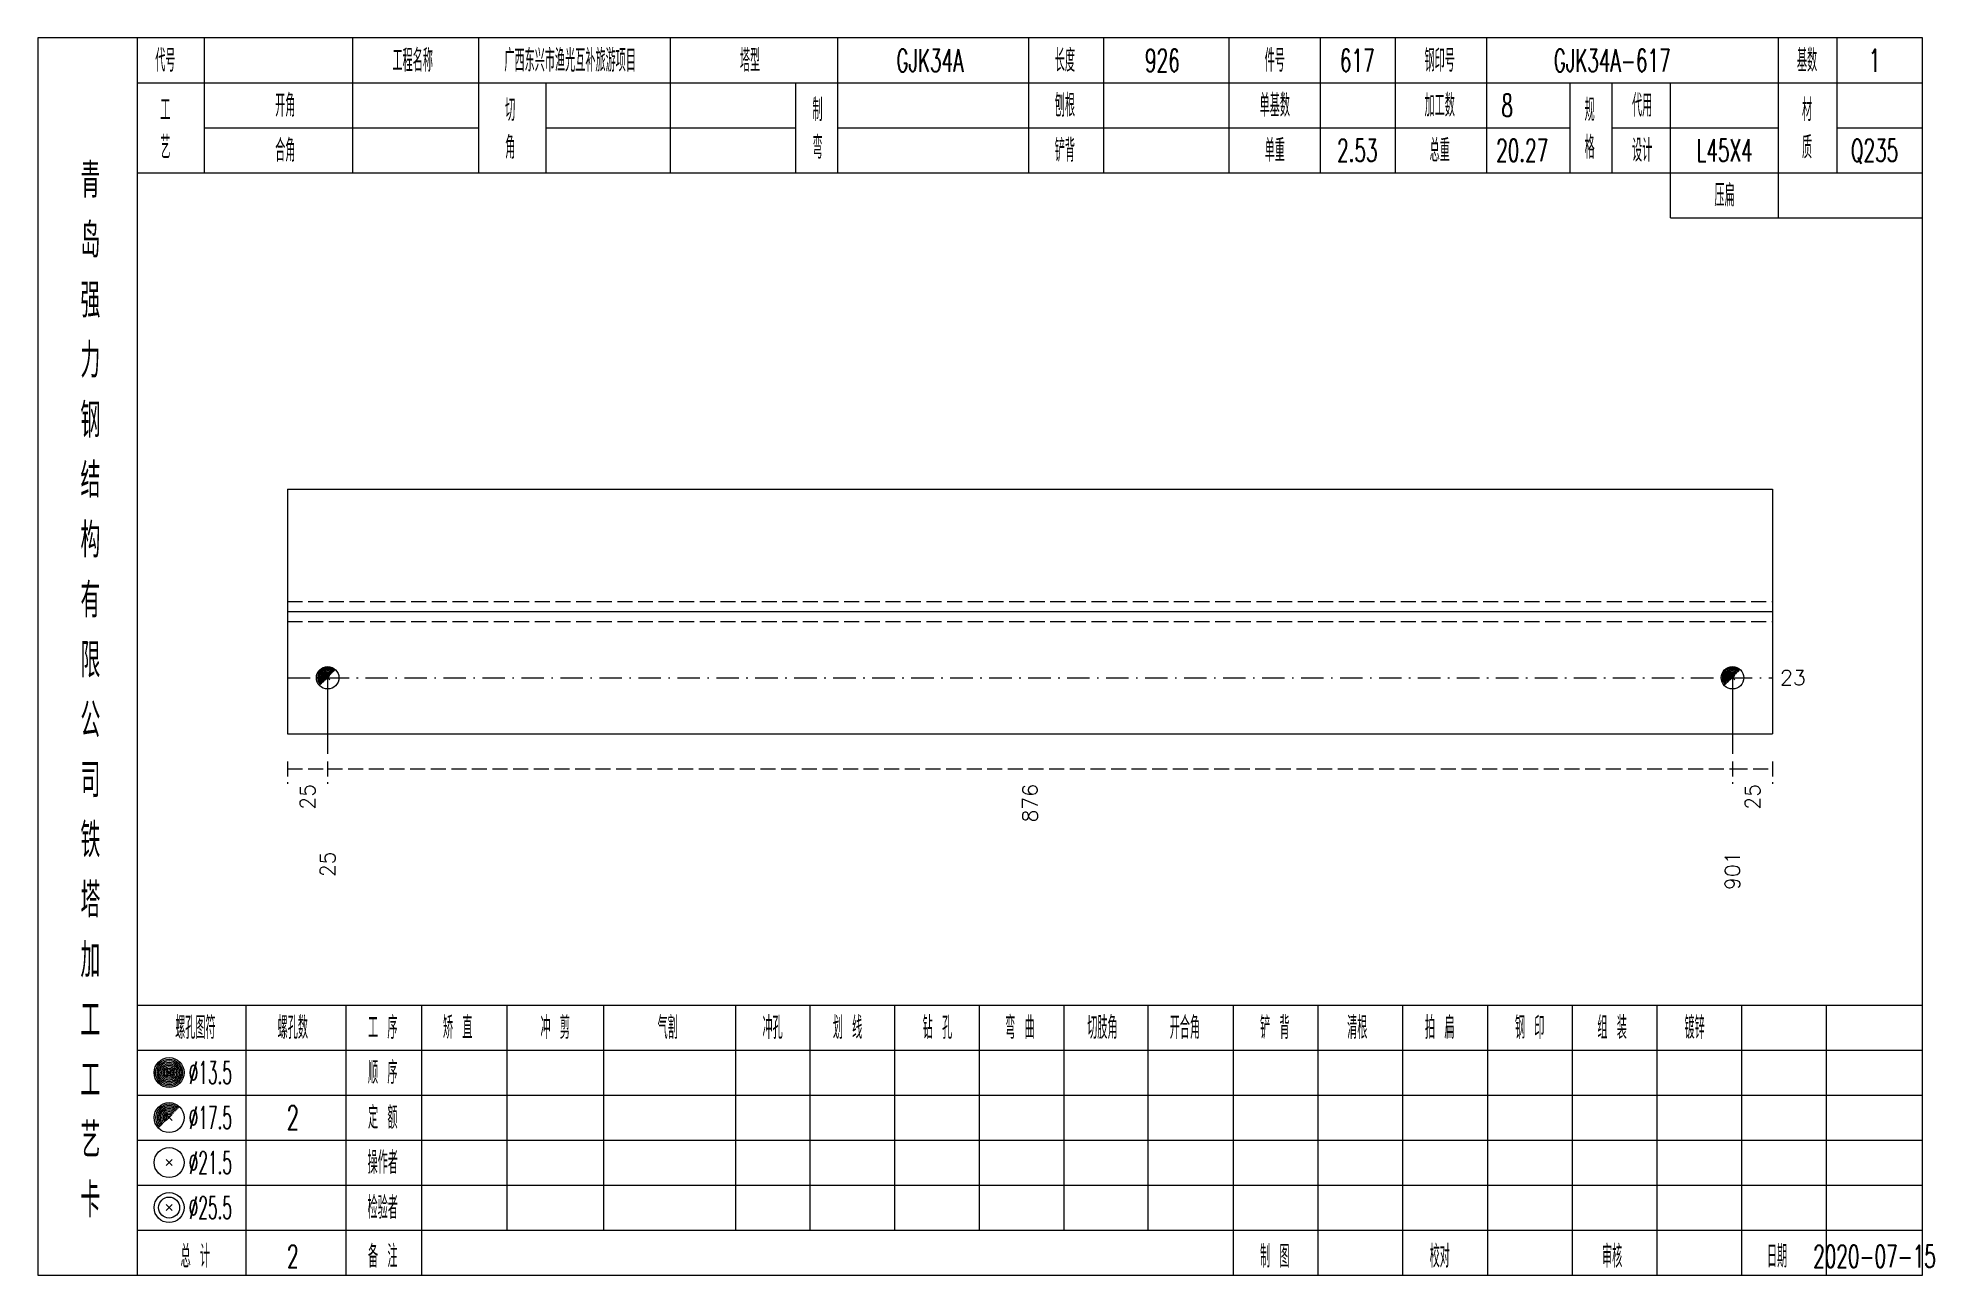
# Model space of a CAD drawing. Extents: x 0 to 2606, y -377 to 6479.
# Drawn here: x 1829.8 to 2082.7, y 3675 to 3840 of the extents above; entities that cross this region are included whole.
import ezdxf
from ezdxf.enums import TextEntityAlignment as Align

# ---------------------------------------------------------------- set-up
doc = ezdxf.new("R2010")
doc.units = 0
doc.header["$MEASUREMENT"] = 0
doc.linetypes.add('一点画线', pattern=[5.2, 3, -1, 0.2, -1])
doc.linetypes.add('虚线', pattern=[2.75, 2, -0.75])
doc.layers.get('0').update_dxf_attribs({"linetype": 'CONTINUOUS', "lineweight": 25})
doc.layers.add('1', color=7, linetype='CONTINUOUS', lineweight=25)
doc.layers.add('4', color=7, linetype='CONTINUOUS', lineweight=25)
doc.styles.get("Standard").update_dxf_attribs({"font": 'simplex.shx', "width": 0.7, "height": 3, "bigfont": 'gbhzfs.shx'})

msp = doc.modelspace()

# ---------------------------------------------------------------- texts
at = {"color": 7, "linetype": 'Continuous', "lineweight": 13}
msp.add_text('23', height=2, dxfattribs=at).set_placement((2062.2, 3754.67), align=Align.MIDDLE_LEFT)
at = {"color": 8, "linetype": 'Continuous', "lineweight": 9}
for s, p in [('25', (1865.77, 3740.5)), ('876', (1962.15, 3740.5)), ('25', (2058.53, 3740.5))]:
    msp.add_text(s, height=2, rotation=90, dxfattribs=at).set_placement(p, align=Align.MIDDLE_RIGHT)
at = {"layer": '1', "color": 7, "linetype": 'Continuous', "lineweight": 13}
for s, p in [('25', (1868.45, 3731.5)), ('901', (2055.85, 3731.5))]:
    msp.add_text(s, height=2, rotation=90, dxfattribs=at).set_placement(p, align=Align.MIDDLE_RIGHT)
at = {"layer": '4', "color": 1, "linetype": 'Continuous', "lineweight": 13}
for s, height, width, p in [('代号', 3, 0.6, (1846.8, 3837)), ('工程名称', 3, 0.6, (1879.8, 3837)), ('广西东兴市渔光互补旅游项目', 3, 0.6, (1900.8, 3837)), ('塔型', 3, 0.6, (1924.8, 3837)), ('GJK34A', 3, 0.6, (1948.8, 3837)), ('长度', 3, 0.6, (1966.8, 3837)), ('926', 3, 0.6, (1979.8, 3837)), ('件号', 3, 0.6, (1994.8, 3837)), ('617', 3, 0.6, (2005.8, 3837)), ('钢印号', 3, 0.6, (2016.8, 3837)), ('GJK34A-617', 3, 0.6, (2039.8, 3837)), ('基数', 3, 0.6, (2065.8, 3837)), ('1', 3, 0.6, (2074.8, 3837)), ('开角', 3, 0.6, (1862.8, 3831)), ('制', 3, 0.6, (1933.8, 3830.4)), ('刨根', 3, 0.6, (1966.8, 3831)), ('单基数', 3, 0.6, (1994.8, 3831)), ('加工数', 3, 0.6, (2016.8, 3831)), ('8', 3, 0.6, (2025.8, 3831)), ('规', 3, 0.6, (2036.8, 3830.4)), ('代用', 3, 0.6, (2043.8, 3831)), ('材', 3, 0.6, (2065.8, 3830.4)), ('工', 3, 0.6, (1846.8, 3830.4)), ('切', 3, 0.6, (1892.8, 3830.4)), ('艺', 3, 0.6, (1846.8, 3825.4)), ('角', 3, 0.6, (1892.8, 3825.4)), ('弯', 3, 0.6, (1933.8, 3825.4)), ('格', 3, 0.6, (2036.8, 3825.4)), ('质', 3, 0.6, (2065.8, 3825.4)), ('合角', 3, 0.6, (1862.8, 3825)), ('铲背', 3, 0.6, (1966.8, 3825)), ('单重', 3, 0.6, (1994.8, 3825)), ('2.53', 3, 0.6, (2005.8, 3825)), ('总重', 3, 0.6, (2016.8, 3825)), ('20.27', 3, 0.6, (2027.8, 3825)), ('设计', 3, 0.6, (2043.8, 3825)), ('L45X4', 3, 0.6, (2054.8, 3825)), ('Q235', 3, 0.6, (2074.8, 3825)), ('青', 4.6, 0.8, (1836.8, 3821)), ('压扁', 3, 0.6, (2054.8, 3819)), ('岛', 4.6, 0.8, (1836.8, 3813)), ('强', 4.6, 0.8, (1836.8, 3805)), ('力', 4.6, 0.8, (1836.8, 3797)), ('钢', 4.6, 0.8, (1836.8, 3789)), ('结', 4.6, 0.8, (1836.8, 3781)), ('构', 4.6, 0.8, (1836.8, 3773)), ('有', 4.6, 0.8, (1836.8, 3765)), ('限', 4.6, 0.8, (1836.8, 3757)), ('公', 4.6, 0.8, (1836.8, 3749)), ('司', 4.6, 0.8, (1836.8, 3741)), ('铁', 4.6, 0.8, (1836.8, 3733)), ('塔', 4.6, 0.8, (1836.8, 3725)), ('加', 4.6, 0.8, (1836.8, 3717)), ('工', 4.6, 0.8, (1836.8, 3709)), ('螺孔图符', 3, 0.6, (1850.8, 3708)), ('螺孔数', 3, 0.6, (1863.8, 3708)), ('工 序', 3, 0.6, (1875.8, 3708)), ('矫 直', 3, 0.6, (1885.8, 3708)), ('冲 剪', 3, 0.6, (1898.8, 3708)), ('气割', 3, 0.6, (1913.8, 3708)), ('冲孔', 3, 0.6, (1927.8, 3708)), ('划 线', 3, 0.6, (1937.8, 3708)), ('钻 孔', 3, 0.6, (1949.8, 3708)), ('弯 曲', 3, 0.6, (1960.8, 3708)), ('切肢角', 3, 0.6, (1971.8, 3708)), ('开合角', 3, 0.6, (1982.8, 3708)), ('铲 背', 3, 0.6, (1994.8, 3708)), ('清根', 3, 0.6, (2005.8, 3708)), ('拍 扁', 3, 0.6, (2016.8, 3708)), ('钢 印', 3, 0.6, (2028.8, 3708)), ('组 装', 3, 0.6, (2039.8, 3708)), ('镀锌', 3, 0.6, (2050.8, 3708)), ('工', 4.6, 0.8, (1836.8, 3701)), ('%%C13.5', 3, 0.5, (1852.8, 3702)), ('顺 序', 3, 0.6, (1875.8, 3702)), ('艺', 4.6, 0.8, (1836.8, 3693)), ('%%C17.5', 3, 0.5, (1852.8, 3696)), ('2', 3.2, 0.6, (1863.8, 3696)), ('定 额', 3, 0.6, (1875.8, 3696)), ('%%C21.5', 3, 0.5, (1852.8, 3690)), ('操作者', 3, 0.6, (1875.8, 3690)), ('卡', 4.6, 0.8, (1836.8, 3685)), ('%%C25.5', 3, 0.5, (1852.8, 3684)), ('检验者', 3, 0.6, (1875.8, 3684)), ('总 计', 3, 0.6, (1850.8, 3677.5)), ('2', 3, 0.6, (1863.8, 3677.5)), ('备 注', 3, 0.6, (1875.8, 3677.5)), ('制 图', 3, 0.6, (1994.8, 3677.5)), ('校对', 3, 0.6, (2016.8, 3677.5)), ('审核', 3, 0.6, (2039.8, 3677.5)), ('日期', 3, 0.6, (2061.8, 3677.5)), ('2020-07-15', 3, 0.6, (2074.8, 3677.5))]:
    msp.add_text(s, height=height, dxfattribs=dict(at, width=width)).set_placement(p, align=Align.MIDDLE_CENTER)

# ---------------------------------------------------------------- linework, layer by layer
at = {"color": 7, "linetype": 'Continuous', "lineweight": 18}
for p, q in [((1863.1, 3779.83), (1863.1, 3747.17)), ((1863.1, 3779.83), (2061.2, 3779.83)), ((2061.2, 3779.83), (2061.2, 3747.17)), ((1863.1, 3763.5), (2061.2, 3763.5))]:
    msp.add_line(p, q, dxfattribs=at)
at = {"color": 1, "linetype": '虚线', "lineweight": 18}
for p, q in [((1863.1, 3764.83), (2061.2, 3764.83)), ((1863.1, 3762.17), (2061.2, 3762.17))]:
    msp.add_line(p, q, dxfattribs=at)
at = {"color": 3, "linetype": '一点画线', "lineweight": 13}
msp.add_line((1863.1, 3754.67), (2061.2, 3754.67), dxfattribs=at)
at = {"color": 7, "linetype": 'Continuous', "lineweight": 13}
for p, q in [((1868.45, 3754.67), (1868.45, 3744.5)), ((2055.85, 3754.67), (2055.85, 3744.5))]:
    msp.add_line(p, q, dxfattribs=at)
at = {"color": 8, "linetype": '虚线', "lineweight": 9}
for p, q in [((1863.1, 3743.5), (1863.1, 3740.5)), ((1863.1, 3742.5), (1868.45, 3742.5)), ((1868.45, 3743.5), (1868.45, 3740.5)), ((1868.45, 3743.5), (1868.45, 3740.5)), ((1868.45, 3742.5), (2055.85, 3742.5)), ((2055.85, 3743.5), (2055.85, 3740.5)), ((2055.85, 3743.5), (2055.85, 3740.5)), ((2055.85, 3742.5), (2061.2, 3742.5)), ((2061.2, 3743.5), (2061.2, 3740.5))]:
    msp.add_line(p, q, dxfattribs=at)
at = {"layer": '1', "color": 7, "linetype": 'Continuous', "lineweight": 0}
for p, q in [((1868.15, 3754.37), (1868.75, 3754.97)), ((1868.15, 3754.97), (1868.75, 3754.37)), ((2055.55, 3754.37), (2056.15, 3754.97)), ((2055.55, 3754.97), (2056.15, 3754.37))]:
    msp.add_line(p, q, dxfattribs=at)
at = {"layer": '1', "color": 7, "linetype": 'Continuous', "lineweight": 18}
msp.add_line((1863.1, 3747.17), (2061.2, 3747.17), dxfattribs=at)
at = {"layer": '1', "color": 7, "linetype": 'Continuous', "lineweight": 13}
for centre in [(1868.45, 3754.67), (2055.85, 3754.67)]:
    msp.add_circle(centre, 1.5, dxfattribs=at)
for centre, radius in [((1868.45, 3754.67), 1.35), ((1868.45, 3754.67), 1.2), ((1868.45, 3754.67), 1.05), ((1868.45, 3754.67), 0.9), ((1868.45, 3754.67), 0.75), ((1868.45, 3754.67), 0.6), ((1868.45, 3754.67), 0.45), ((1868.45, 3754.67), 0.3), ((1868.45, 3754.67), 0.15), ((2055.85, 3754.67), 1.35), ((2055.85, 3754.67), 1.2), ((2055.85, 3754.67), 1.05), ((2055.85, 3754.67), 0.9), ((2055.85, 3754.67), 0.75), ((2055.85, 3754.67), 0.6), ((2055.85, 3754.67), 0.45), ((2055.85, 3754.67), 0.3), ((2055.85, 3754.67), 0.15)]:
    msp.add_arc(centre, radius, 45, 225, dxfattribs=at)
at = {"layer": '4', "color": 1, "linetype": 'Continuous', "lineweight": 18}
for p, q in [((1843.1, 3675), (1843.1, 3840)), ((1852, 3822), (1852, 3840)), ((1871.8, 3822), (1871.8, 3840)), ((1888.6, 3822), (1888.6, 3840)), ((1914.2, 3822), (1914.2, 3840)), ((1936.5, 3822), (1936.5, 3840)), ((1962, 3822), (1962, 3840)), ((1972, 3822), (1972, 3840)), ((1988.7, 3822), (1988.7, 3840)), ((2000.9, 3822), (2000.9, 3840)), ((2010.9, 3822), (2010.9, 3840)), ((2023.1, 3822), (2023.1, 3840)), ((2062, 3816), (2062, 3840)), ((2069.8, 3822), (2069.8, 3840)), ((1843.1, 3834), (2081.2, 3834)), ((1897.6, 3822), (1897.6, 3834)), ((1930.9, 3822), (1930.9, 3834)), ((2034.2, 3822), (2034.2, 3834)), ((2039.8, 3822), (2039.8, 3834)), ((2047.6, 3816), (2047.6, 3834)), ((1852, 3828), (1888.6, 3828)), ((1897.6, 3828), (1930.9, 3828)), ((1936.5, 3828), (2034.2, 3828)), ((2039.8, 3828), (2062, 3828)), ((2069.8, 3828), (2081.2, 3828)), ((1843.1, 3822), (2081.2, 3822)), ((2047.6, 3816), (2081.2, 3816)), ((1843.1, 3711), (2081.2, 3711)), ((1857.6, 3675), (1857.6, 3711)), ((1870.9, 3675), (1870.9, 3711)), ((1881, 3675), (1881, 3711)), ((1892.4, 3681), (1892.4, 3711)), ((1905.3, 3681), (1905.3, 3711)), ((1922.9, 3681), (1922.9, 3711)), ((1932.8, 3681), (1932.8, 3711)), ((1944.1, 3681), (1944.1, 3711)), ((1955.4, 3681), (1955.4, 3711)), ((1966.7, 3681), (1966.7, 3711)), ((1977.9, 3681), (1977.9, 3711)), ((1989.3, 3681), (1989.3, 3711)), ((2000.6, 3681), (2000.6, 3711)), ((2011.9, 3681), (2011.9, 3711)), ((2023.2, 3681), (2023.2, 3711)), ((2034.5, 3681), (2034.5, 3711)), ((2045.8, 3681), (2045.8, 3711)), ((2057.1, 3681), (2057.1, 3711)), ((2068.4, 3681), (2068.4, 3711)), ((1843.1, 3705), (2081.2, 3705)), ((1843.1, 3699), (2081.2, 3699)), ((1843.1, 3693), (2081.2, 3693)), ((1843.1, 3687), (2081.2, 3687)), ((1843.1, 3681), (2081.2, 3681)), ((1989.3, 3675), (1989.3, 3681)), ((2000.6, 3675), (2000.6, 3681)), ((2011.9, 3675), (2011.9, 3681)), ((2023.2, 3675), (2023.2, 3681)), ((2034.5, 3675), (2034.5, 3681)), ((2045.8, 3675), (2045.8, 3681)), ((2057.1, 3675), (2057.1, 3681)), ((2068.4, 3675), (2068.4, 3681))]:
    msp.add_line(p, q, dxfattribs=at)
at = {"layer": '4', "color": 7, "linetype": 'Continuous', "lineweight": 13}
for p, q in [((1847.1, 3701.8), (1847.5, 3702.2)), ((1847.5, 3701.8), (1847.1, 3702.2)), ((1846.9, 3689.6), (1847.7, 3690.4)), ((1847.7, 3689.6), (1846.9, 3690.4)), ((1846.9, 3683.6), (1847.7, 3684.4)), ((1847.7, 3683.6), (1846.9, 3684.4))]:
    msp.add_line(p, q, dxfattribs=at)
at = {"layer": '4', "color": 7, "linetype": 'Continuous', "lineweight": 0}
for p, q in [((1846.9, 3695.6), (1847.7, 3696.4)), ((1846.9, 3696.4), (1847.7, 3695.6))]:
    msp.add_line(p, q, dxfattribs=at)
at = {"layer": '4', "color": 1, "linetype": 'Continuous', "lineweight": 18}
msp.add_lwpolyline([(1829.8, 3840), (1829.8, 3675), (2081.2, 3675), (2081.2, 3840)], close=True, dxfattribs=at)
at = {"layer": '4', "color": 7, "linetype": 'Continuous', "lineweight": 13}
for centre, radius in [((1847.3, 3702), 2), ((1847.3, 3702), 1.8), ((1847.3, 3702), 1.6), ((1847.3, 3702), 1.4), ((1847.3, 3702), 1.2), ((1847.3, 3702), 1), ((1847.3, 3702), 0.8), ((1847.3, 3702), 0.6), ((1847.3, 3702), 0.4), ((1847.3, 3702), 0.2), ((1847.3, 3696), 2), ((1847.3, 3690), 2), ((1847.3, 3684), 2), ((1847.3, 3684), 1.4)]:
    msp.add_circle(centre, radius, dxfattribs=at)
for radius in [1.8, 1.6, 1.4, 1.2, 1, 0.8, 0.6, 0.4, 0.2]:
    msp.add_arc((1847.3, 3696), radius, 45, 225, dxfattribs=at)

msp.set_redraw_order([(e.dxf.handle, doc.entitydb.next_handle()) for e in msp.query("TEXT MTEXT ATTDEF DIMENSION ARC_DIMENSION")])  # texts and dimensions are drawn at this point

doc.saveas('drawing.dxf')
